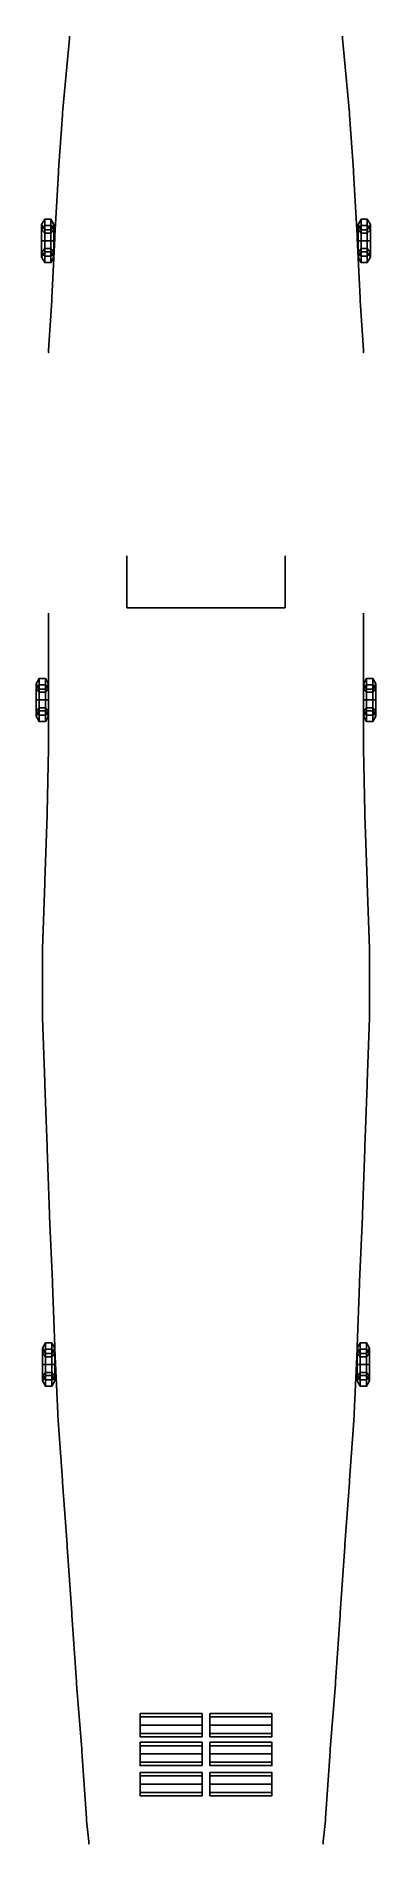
# Model space of a CAD drawing. Extents: x -2.2 to 2.2, y -14 to 9.3.
import ezdxf

# ---------------------------------------------------------------- set-up
doc = ezdxf.new("R2010")
doc.units = 0
for name, color, linetype in [('BOMBS', 1, 'CONTINUOUS'), ('RAILINGS', 6, 'CONTINUOUS'), ('RING', 1, 'CONTINUOUS')]:
    doc.layers.add(name, color=color, linetype=linetype)

msp = doc.modelspace()

# ---------------------------------------------------------------- linework, layer by layer
at = {"layer": 'BOMBS'}
for points in [[(-0.85, -12.324, 1.846), (-0.85, -12.28, 1.74), (-0.85, -12.324, 1.634), (-0.85, -12.43, 1.89)], [(-0.05, -12.324, 1.846), (-0.05, -12.28, 1.74), (-0.85, -12.28, 1.74), (-0.85, -12.324, 1.846)], [(-0.05, -12.28, 1.74), (-0.05, -12.324, 1.634), (-0.85, -12.324, 1.634), (-0.85, -12.28, 1.74)], [(-0.85, -12.43, 1.89), (-0.85, -12.324, 1.634), (-0.85, -12.43, 1.59), (-0.85, -12.536, 1.846)], [(-0.05, -12.324, 1.634), (-0.05, -12.43, 1.59), (-0.85, -12.43, 1.59), (-0.85, -12.324, 1.634)], [(-0.05, -12.43, 1.89), (-0.05, -12.324, 1.846), (-0.85, -12.324, 1.846), (-0.85, -12.43, 1.89)], [(-0.05, -12.43, 1.89), (-0.05, -12.324, 1.634), (-0.05, -12.28, 1.74), (-0.05, -12.324, 1.846)], [(-0.05, -12.536, 1.846), (-0.05, -12.43, 1.59), (-0.05, -12.324, 1.634), (-0.05, -12.43, 1.89)], [(0.85, -12.324, 1.846), (0.85, -12.28, 1.74), (0.05, -12.28, 1.74), (0.05, -12.324, 1.846)], [(0.05, -12.324, 1.846), (0.05, -12.28, 1.74), (0.05, -12.324, 1.634), (0.05, -12.43, 1.89)], [(0.85, -12.28, 1.74), (0.85, -12.324, 1.634), (0.05, -12.324, 1.634), (0.05, -12.28, 1.74)], [(0.05, -12.43, 1.89), (0.05, -12.324, 1.634), (0.05, -12.43, 1.59), (0.05, -12.536, 1.846)], [(0.85, -12.324, 1.634), (0.85, -12.43, 1.59), (0.05, -12.43, 1.59), (0.05, -12.324, 1.634)], [(0.85, -12.43, 1.89), (0.85, -12.324, 1.846), (0.05, -12.324, 1.846), (0.05, -12.43, 1.89)], [(0.85, -12.43, 1.89), (0.85, -12.324, 1.634), (0.85, -12.28, 1.74), (0.85, -12.324, 1.846)], [(0.85, -12.536, 1.846), (0.85, -12.43, 1.59), (0.85, -12.324, 1.634), (0.85, -12.43, 1.89)], [(-0.85, -12.536, 1.846), (-0.85, -12.43, 1.59), (-0.85, -12.536, 1.634), (-0.85, -12.58, 1.74)], [(-0.05, -12.43, 1.59), (-0.05, -12.536, 1.634), (-0.85, -12.536, 1.634), (-0.85, -12.43, 1.59)], [(-0.05, -12.536, 1.846), (-0.05, -12.43, 1.89), (-0.85, -12.43, 1.89), (-0.85, -12.536, 1.846)], [(-0.05, -12.58, 1.74), (-0.05, -12.536, 1.846), (-0.85, -12.536, 1.846), (-0.85, -12.58, 1.74)], [(-0.05, -12.536, 1.634), (-0.05, -12.58, 1.74), (-0.85, -12.58, 1.74), (-0.85, -12.536, 1.634)], [(-0.05, -12.58, 1.74), (-0.05, -12.536, 1.634), (-0.05, -12.43, 1.59), (-0.05, -12.536, 1.846)], [(0.05, -12.536, 1.846), (0.05, -12.43, 1.59), (0.05, -12.536, 1.634), (0.05, -12.58, 1.74)], [(0.85, -12.43, 1.59), (0.85, -12.536, 1.634), (0.05, -12.536, 1.634), (0.05, -12.43, 1.59)], [(0.85, -12.536, 1.846), (0.85, -12.43, 1.89), (0.05, -12.43, 1.89), (0.05, -12.536, 1.846)], [(0.85, -12.58, 1.74), (0.85, -12.536, 1.846), (0.05, -12.536, 1.846), (0.05, -12.58, 1.74)], [(0.85, -12.536, 1.634), (0.85, -12.58, 1.74), (0.05, -12.58, 1.74), (0.05, -12.536, 1.634)], [(0.85, -12.58, 1.74), (0.85, -12.536, 1.634), (0.85, -12.43, 1.59), (0.85, -12.536, 1.846)], [(-0.05, -12.694, 1.846), (-0.05, -12.65, 1.74), (-0.85, -12.65, 1.74), (-0.85, -12.694, 1.846)], [(-0.85, -12.694, 1.846), (-0.85, -12.65, 1.74), (-0.85, -12.694, 1.634), (-0.85, -12.8, 1.89)], [(-0.05, -12.65, 1.74), (-0.05, -12.694, 1.634), (-0.85, -12.694, 1.634), (-0.85, -12.65, 1.74)], [(-0.85, -12.8, 1.89), (-0.85, -12.694, 1.634), (-0.85, -12.8, 1.59), (-0.85, -12.906, 1.846)], [(-0.05, -12.694, 1.634), (-0.05, -12.8, 1.59), (-0.85, -12.8, 1.59), (-0.85, -12.694, 1.634)], [(-0.05, -12.8, 1.89), (-0.05, -12.694, 1.846), (-0.85, -12.694, 1.846), (-0.85, -12.8, 1.89)], [(-0.85, -12.906, 1.846), (-0.85, -12.8, 1.59), (-0.85, -12.906, 1.634), (-0.85, -12.95, 1.74)], [(-0.05, -12.8, 1.59), (-0.05, -12.906, 1.634), (-0.85, -12.906, 1.634), (-0.85, -12.8, 1.59)], [(-0.05, -12.906, 1.846), (-0.05, -12.8, 1.89), (-0.85, -12.8, 1.89), (-0.85, -12.906, 1.846)], [(-0.05, -12.8, 1.89), (-0.05, -12.694, 1.634), (-0.05, -12.65, 1.74), (-0.05, -12.694, 1.846)], [(-0.05, -12.906, 1.846), (-0.05, -12.8, 1.59), (-0.05, -12.694, 1.634), (-0.05, -12.8, 1.89)], [(-0.05, -12.95, 1.74), (-0.05, -12.906, 1.634), (-0.05, -12.8, 1.59), (-0.05, -12.906, 1.846)], [(0.05, -12.694, 1.846), (0.05, -12.65, 1.74), (0.05, -12.694, 1.634), (0.05, -12.8, 1.89)], [(0.85, -12.694, 1.846), (0.85, -12.65, 1.74), (0.05, -12.65, 1.74), (0.05, -12.694, 1.846)], [(0.85, -12.65, 1.74), (0.85, -12.694, 1.634), (0.05, -12.694, 1.634), (0.05, -12.65, 1.74)], [(0.05, -12.8, 1.89), (0.05, -12.694, 1.634), (0.05, -12.8, 1.59), (0.05, -12.906, 1.846)], [(0.85, -12.694, 1.634), (0.85, -12.8, 1.59), (0.05, -12.8, 1.59), (0.05, -12.694, 1.634)], [(0.85, -12.8, 1.89), (0.85, -12.694, 1.846), (0.05, -12.694, 1.846), (0.05, -12.8, 1.89)], [(0.05, -12.906, 1.846), (0.05, -12.8, 1.59), (0.05, -12.906, 1.634), (0.05, -12.95, 1.74)], [(0.85, -12.8, 1.59), (0.85, -12.906, 1.634), (0.05, -12.906, 1.634), (0.05, -12.8, 1.59)], [(0.85, -12.906, 1.846), (0.85, -12.8, 1.89), (0.05, -12.8, 1.89), (0.05, -12.906, 1.846)], [(0.85, -12.8, 1.89), (0.85, -12.694, 1.634), (0.85, -12.65, 1.74), (0.85, -12.694, 1.846)], [(0.85, -12.906, 1.846), (0.85, -12.8, 1.59), (0.85, -12.694, 1.634), (0.85, -12.8, 1.89)], [(0.85, -12.95, 1.74), (0.85, -12.906, 1.634), (0.85, -12.8, 1.59), (0.85, -12.906, 1.846)], [(-0.05, -12.95, 1.74), (-0.05, -12.906, 1.846), (-0.85, -12.906, 1.846), (-0.85, -12.95, 1.74)], [(-0.05, -12.906, 1.634), (-0.05, -12.95, 1.74), (-0.85, -12.95, 1.74), (-0.85, -12.906, 1.634)], [(-0.05, -13.084, 1.846), (-0.05, -13.04, 1.74), (-0.85, -13.04, 1.74), (-0.85, -13.084, 1.846)], [(-0.05, -13.04, 1.74), (-0.05, -13.084, 1.634), (-0.85, -13.084, 1.634), (-0.85, -13.04, 1.74)], [(-0.85, -13.084, 1.846), (-0.85, -13.04, 1.74), (-0.85, -13.084, 1.634), (-0.85, -13.19, 1.89)], [(-0.05, -13.19, 1.89), (-0.05, -13.084, 1.634), (-0.05, -13.04, 1.74), (-0.05, -13.084, 1.846)], [(0.85, -12.95, 1.74), (0.85, -12.906, 1.846), (0.05, -12.906, 1.846), (0.05, -12.95, 1.74)], [(0.85, -12.906, 1.634), (0.85, -12.95, 1.74), (0.05, -12.95, 1.74), (0.05, -12.906, 1.634)], [(0.85, -13.084, 1.846), (0.85, -13.04, 1.74), (0.05, -13.04, 1.74), (0.05, -13.084, 1.846)], [(0.05, -13.084, 1.846), (0.05, -13.04, 1.74), (0.05, -13.084, 1.634), (0.05, -13.19, 1.89)], [(0.85, -13.04, 1.74), (0.85, -13.084, 1.634), (0.05, -13.084, 1.634), (0.05, -13.04, 1.74)], [(0.85, -13.19, 1.89), (0.85, -13.084, 1.634), (0.85, -13.04, 1.74), (0.85, -13.084, 1.846)], [(-0.05, -13.19, 1.89), (-0.05, -13.084, 1.846), (-0.85, -13.084, 1.846), (-0.85, -13.19, 1.89)], [(-0.05, -13.084, 1.634), (-0.05, -13.19, 1.59), (-0.85, -13.19, 1.59), (-0.85, -13.084, 1.634)], [(-0.85, -13.19, 1.89), (-0.85, -13.084, 1.634), (-0.85, -13.19, 1.59), (-0.85, -13.296, 1.846)], [(-0.05, -13.296, 1.846), (-0.05, -13.19, 1.89), (-0.85, -13.19, 1.89), (-0.85, -13.296, 1.846)], [(-0.05, -13.19, 1.59), (-0.05, -13.296, 1.634), (-0.85, -13.296, 1.634), (-0.85, -13.19, 1.59)], [(-0.85, -13.296, 1.846), (-0.85, -13.19, 1.59), (-0.85, -13.296, 1.634), (-0.85, -13.34, 1.74)], [(-0.05, -13.296, 1.846), (-0.05, -13.19, 1.59), (-0.05, -13.084, 1.634), (-0.05, -13.19, 1.89)], [(-0.05, -13.34, 1.74), (-0.05, -13.296, 1.634), (-0.05, -13.19, 1.59), (-0.05, -13.296, 1.846)], [(0.05, -13.19, 1.89), (0.05, -13.084, 1.634), (0.05, -13.19, 1.59), (0.05, -13.296, 1.846)], [(0.85, -13.084, 1.634), (0.85, -13.19, 1.59), (0.05, -13.19, 1.59), (0.05, -13.084, 1.634)], [(0.85, -13.19, 1.89), (0.85, -13.084, 1.846), (0.05, -13.084, 1.846), (0.05, -13.19, 1.89)], [(0.05, -13.296, 1.846), (0.05, -13.19, 1.59), (0.05, -13.296, 1.634), (0.05, -13.34, 1.74)], [(0.85, -13.19, 1.59), (0.85, -13.296, 1.634), (0.05, -13.296, 1.634), (0.05, -13.19, 1.59)], [(0.85, -13.296, 1.846), (0.85, -13.19, 1.89), (0.05, -13.19, 1.89), (0.05, -13.296, 1.846)], [(0.85, -13.296, 1.846), (0.85, -13.19, 1.59), (0.85, -13.084, 1.634), (0.85, -13.19, 1.89)], [(0.85, -13.34, 1.74), (0.85, -13.296, 1.634), (0.85, -13.19, 1.59), (0.85, -13.296, 1.846)], [(-0.05, -13.34, 1.74), (-0.05, -13.296, 1.846), (-0.85, -13.296, 1.846), (-0.85, -13.34, 1.74)], [(-0.05, -13.296, 1.634), (-0.05, -13.34, 1.74), (-0.85, -13.34, 1.74), (-0.85, -13.296, 1.634)], [(0.85, -13.34, 1.74), (0.85, -13.296, 1.846), (0.05, -13.296, 1.846), (0.05, -13.34, 1.74)], [(0.85, -13.296, 1.634), (0.85, -13.34, 1.74), (0.05, -13.34, 1.74), (0.05, -13.296, 1.634)]]:
    msp.add_3dface(points, dxfattribs=at)
at = {"layer": 'RAILINGS'}
for points in [[(-1.76, 9.35, 1.77), (-1.76, 9.32, 1.77), (-1.76, 9.32, 2.51), (-1.76, 9.35, 2.51)], [(-1.76, 9.35, 2.51), (-1.76, 9.32, 2.51), (-1.76, 9.32, 1.77), (-1.76, 9.35, 1.77)], [(1.76, 9.35, 1.77), (1.76, 9.32, 1.77), (1.76, 9.32, 2.51), (1.76, 9.35, 2.51)], [(1.76, 9.35, 2.51), (1.76, 9.32, 2.51), (1.76, 9.32, 1.77), (1.76, 9.35, 1.77)], [(-1.85, 8.36, 2.48), (-1.85, 8.36, 2.45), (-1.76, 9.32, 2.48), (-1.76, 9.32, 2.51)], [(-1.76, 9.32, 2.51), (-1.76, 9.32, 2.48), (-1.85, 8.36, 2.45), (-1.85, 8.36, 2.48)], [(1.85, 8.36, 2.48), (1.85, 8.36, 2.45), (1.76, 9.32, 2.48), (1.76, 9.32, 2.51)], [(1.76, 9.32, 2.51), (1.76, 9.32, 2.48), (1.85, 8.36, 2.45), (1.85, 8.36, 2.48)], [(-1.9, 7.62, 2.47), (-1.9, 7.62, 2.44), (-1.85, 8.33, 2.45), (-1.85, 8.33, 2.48)], [(-1.85, 8.33, 2.48), (-1.85, 8.33, 2.45), (-1.9, 7.62, 2.44), (-1.9, 7.62, 2.47)], [(-1.85, 8.36, 2.48), (-1.85, 8.33, 2.48), (-1.85, 8.33, 1.74), (-1.85, 8.36, 1.74)], [(-1.85, 8.36, 1.74), (-1.85, 8.33, 1.74), (-1.85, 8.33, 2.48), (-1.85, 8.36, 2.48)], [(1.85, 8.36, 2.48), (1.85, 8.33, 2.48), (1.85, 8.33, 1.74), (1.85, 8.36, 1.74)], [(1.85, 8.36, 1.74), (1.85, 8.33, 1.74), (1.85, 8.33, 2.48), (1.85, 8.36, 2.48)], [(1.9, 7.62, 2.47), (1.9, 7.62, 2.44), (1.85, 8.33, 2.45), (1.85, 8.33, 2.48)], [(1.85, 8.33, 2.48), (1.85, 8.33, 2.45), (1.9, 7.62, 2.44), (1.9, 7.62, 2.47)], [(-1.9, 7.59, 2.47), (-1.9, 7.59, 2.44), (-1.95, 6.78, 2.44), (-1.95, 6.78, 2.47)], [(-1.95, 6.78, 2.47), (-1.95, 6.78, 2.44), (-1.9, 7.59, 2.44), (-1.9, 7.59, 2.47)], [(-1.9, 7.62, 2.47), (-1.9, 7.59, 2.47), (-1.9, 7.59, 1.71), (-1.9, 7.62, 1.71)], [(-1.9, 7.62, 1.71), (-1.9, 7.59, 1.71), (-1.9, 7.59, 2.47), (-1.9, 7.62, 2.47)], [(1.9, 7.62, 2.47), (1.9, 7.59, 2.47), (1.9, 7.59, 1.71), (1.9, 7.62, 1.71)], [(1.9, 7.62, 1.71), (1.9, 7.59, 1.71), (1.9, 7.59, 2.47), (1.9, 7.62, 2.47)], [(1.9, 7.59, 2.47), (1.9, 7.59, 2.44), (1.95, 6.78, 2.44), (1.95, 6.78, 2.47)], [(1.95, 6.78, 2.47), (1.95, 6.78, 2.44), (1.9, 7.59, 2.44), (1.9, 7.59, 2.47)], [(-1.95, 6.78, 2.47), (-1.95, 6.75, 2.47), (-1.95, 6.75, 1.69), (-1.95, 6.78, 1.69)], [(-1.95, 6.78, 1.69), (-1.95, 6.75, 1.69), (-1.95, 6.75, 2.47), (-1.95, 6.78, 2.47)], [(1.95, 6.78, 2.47), (1.95, 6.75, 2.47), (1.95, 6.75, 1.69), (1.95, 6.78, 1.69)], [(1.95, 6.78, 1.69), (1.95, 6.75, 1.69), (1.95, 6.75, 2.47), (1.95, 6.78, 2.47)], [(-1.99, 5.97, 2.47), (-1.99, 5.97, 2.44), (-1.95, 6.75, 2.44), (-1.95, 6.75, 2.47)], [(-1.95, 6.75, 2.47), (-1.95, 6.75, 2.44), (-1.99, 5.97, 2.44), (-1.99, 5.97, 2.47)], [(1.99, 5.97, 2.47), (1.99, 5.97, 2.44), (1.95, 6.75, 2.44), (1.95, 6.75, 2.47)], [(1.95, 6.75, 2.47), (1.95, 6.75, 2.44), (1.99, 5.97, 2.44), (1.99, 5.97, 2.47)], [(-1.99, 5.94, 2.47), (-1.99, 5.94, 2.44), (-2.03, 5.3, 2.45), (-2.03, 5.3, 2.48)], [(-2.03, 5.3, 2.48), (-2.03, 5.3, 2.45), (-1.99, 5.94, 2.44), (-1.99, 5.94, 2.47)], [(-1.99, 5.97, 1.65), (-1.99, 5.94, 1.65), (-1.99, 5.94, 2.47), (-1.99, 5.97, 2.47)], [(-1.99, 5.97, 2.47), (-1.99, 5.94, 2.47), (-1.99, 5.94, 1.65), (-1.99, 5.97, 1.65)], [(1.99, 5.97, 1.65), (1.99, 5.94, 1.65), (1.99, 5.94, 2.47), (1.99, 5.97, 2.47)], [(1.99, 5.97, 2.47), (1.99, 5.94, 2.47), (1.99, 5.94, 1.65), (1.99, 5.97, 1.65)], [(1.99, 5.94, 2.47), (1.99, 5.94, 2.44), (2.03, 5.3, 2.45), (2.03, 5.3, 2.48)], [(2.03, 5.3, 2.48), (2.03, 5.3, 2.45), (1.99, 5.94, 2.44), (1.99, 5.94, 2.47)], [(-2.03, 5.3, 1.62), (-2.03, 5.27, 1.62), (-2.03, 5.27, 2.48), (-2.03, 5.3, 2.48)], [(-2.03, 5.3, 2.48), (-2.03, 5.27, 2.48), (-2.03, 5.27, 1.62), (-2.03, 5.3, 1.62)], [(2.03, 5.3, 1.62), (2.03, 5.27, 1.62), (2.03, 5.27, 2.48), (2.03, 5.3, 2.48)], [(2.03, 5.3, 2.48), (2.03, 5.27, 2.48), (2.03, 5.27, 1.62), (2.03, 5.3, 1.62)], [(-1.02, 2.65, 3.29), (-1.02, 2.62, 3.29), (-1.02, 2.62, 3.77), (-1.02, 2.65, 3.77)], [(-1.02, 2.65, 3.77), (-1.02, 2.62, 3.77), (-1.02, 2.62, 3.29), (-1.02, 2.65, 3.29)], [(-1.02, 2.63, 2.67), (-1.02, 2.63, 2.64), (-1.02, 2.01, 2.64), (-1.02, 2.01, 2.67)], [(-1.02, 2.01, 2.67), (-1.02, 2.01, 2.64), (-1.02, 2.63, 2.64), (-1.02, 2.63, 2.67)], [(-1.02, 2.62, 3.77), (-1.02, 2.62, 3.74), (-1.02, 2.01, 3.74), (-1.02, 2.01, 3.77)], [(-1.02, 2.01, 3.77), (-1.02, 2.01, 3.74), (-1.02, 2.62, 3.74), (-1.02, 2.62, 3.77)], [(-1.02, 2.6, 3.29), (-1.02, 2.6, 3.26), (-1.02, 2.01, 3.26), (-1.02, 2.01, 3.29)], [(-1.02, 2.01, 3.29), (-1.02, 2.01, 3.26), (-1.02, 2.6, 3.26), (-1.02, 2.6, 3.29)], [(1.02, 2.65, 3.29), (1.02, 2.62, 3.29), (1.02, 2.62, 3.77), (1.02, 2.65, 3.77)], [(1.02, 2.65, 3.77), (1.02, 2.62, 3.77), (1.02, 2.62, 3.29), (1.02, 2.65, 3.29)], [(1.02, 2.63, 2.67), (1.02, 2.63, 2.64), (1.02, 2.01, 2.64), (1.02, 2.01, 2.67)], [(1.02, 2.01, 2.67), (1.02, 2.01, 2.64), (1.02, 2.63, 2.64), (1.02, 2.63, 2.67)], [(1.02, 2.62, 3.77), (1.02, 2.62, 3.74), (1.02, 2.01, 3.74), (1.02, 2.01, 3.77)], [(1.02, 2.01, 3.77), (1.02, 2.01, 3.74), (1.02, 2.62, 3.74), (1.02, 2.62, 3.77)], [(1.02, 2.6, 3.29), (1.02, 2.6, 3.26), (1.02, 2.01, 3.26), (1.02, 2.01, 3.29)], [(1.02, 2.01, 3.29), (1.02, 2.01, 3.26), (1.02, 2.6, 3.26), (1.02, 2.6, 3.29)], [(-2.03, 1.91, 2.41), (-2.03, 1.88, 2.41), (-2.03, 1.88, 1.62), (-2.03, 1.91, 1.62)], [(-2.03, 1.91, 1.62), (-2.03, 1.88, 1.62), (-2.03, 1.88, 2.41), (-2.03, 1.91, 2.41)], [(-2.03, 1.04, 2.41), (-2.03, 1.04, 2.38), (-2.03, 1.88, 2.38), (-2.03, 1.88, 2.41)], [(-2.03, 1.88, 2.41), (-2.03, 1.88, 2.38), (-2.03, 1.04, 2.38), (-2.03, 1.04, 2.41)], [(-1.02, 2.01, 3.77), (-1.02, 1.98, 3.77), (-1.02, 1.98, 2.28), (-1.02, 2.01, 2.28)], [(-1.02, 2.01, 2.28), (-1.02, 1.98, 2.28), (-1.02, 1.98, 3.77), (-1.02, 2.01, 3.77)], [(-1.02, 1.98, 3.77), (-1.02, 1.98, 3.74), (1.02, 1.98, 3.74), (1.02, 1.98, 3.77)], [(1.02, 1.98, 3.77), (1.02, 1.98, 3.74), (-1.02, 1.98, 3.74), (-1.02, 1.98, 3.77)], [(1.02, 1.98, 3.29), (1.02, 1.98, 3.26), (-1.02, 1.98, 3.26), (-1.02, 1.98, 3.29)], [(-1.02, 1.98, 3.29), (-1.02, 1.98, 3.26), (1.02, 1.98, 3.26), (1.02, 1.98, 3.29)], [(-1.02, 1.98, 2.67), (-1.02, 1.98, 2.64), (1.02, 1.98, 2.64), (1.02, 1.98, 2.67)], [(1.02, 1.98, 2.67), (1.02, 1.98, 2.64), (-1.02, 1.98, 2.64), (-1.02, 1.98, 2.67)], [(1.02, 2.01, 3.77), (1.02, 1.98, 3.77), (1.02, 1.98, 2.28), (1.02, 2.01, 2.28)], [(1.02, 2.01, 2.28), (1.02, 1.98, 2.28), (1.02, 1.98, 3.77), (1.02, 2.01, 3.77)], [(2.03, 1.91, 2.41), (2.03, 1.88, 2.41), (2.03, 1.88, 1.62), (2.03, 1.91, 1.62)], [(2.03, 1.91, 1.62), (2.03, 1.88, 1.62), (2.03, 1.88, 2.41), (2.03, 1.91, 2.41)], [(2.03, 1.04, 2.41), (2.03, 1.04, 2.38), (2.03, 1.88, 2.38), (2.03, 1.88, 2.41)], [(2.03, 1.88, 2.41), (2.03, 1.88, 2.38), (2.03, 1.04, 2.38), (2.03, 1.04, 2.41)], [(-2.03, 1.04, 1.62), (-2.03, 1.01, 1.62), (-2.03, 1.01, 2.41), (-2.03, 1.04, 2.41)], [(-2.03, 1.04, 2.41), (-2.03, 1.01, 2.41), (-2.03, 1.01, 1.62), (-2.03, 1.04, 1.62)], [(-2.03, 1.01, 2.41), (-2.03, 1.01, 2.38), (-2.03, 0.19, 2.36), (-2.03, 0.19, 2.39)], [(-2.03, 0.19, 2.39), (-2.03, 0.19, 2.36), (-2.03, 1.01, 2.38), (-2.03, 1.01, 2.41)], [(2.03, 1.04, 1.62), (2.03, 1.01, 1.62), (2.03, 1.01, 2.41), (2.03, 1.04, 2.41)], [(2.03, 1.04, 2.41), (2.03, 1.01, 2.41), (2.03, 1.01, 1.62), (2.03, 1.04, 1.62)], [(2.03, 1.01, 2.41), (2.03, 1.01, 2.38), (2.03, 0.19, 2.36), (2.03, 0.19, 2.39)], [(2.03, 0.19, 2.39), (2.03, 0.19, 2.36), (2.03, 1.01, 2.38), (2.03, 1.01, 2.41)], [(-2.05, -0.66, 2.37), (-2.05, -0.66, 2.34), (-2.03, 0.16, 2.36), (-2.03, 0.16, 2.39)], [(-2.03, 0.16, 2.39), (-2.03, 0.16, 2.36), (-2.05, -0.66, 2.34), (-2.05, -0.66, 2.37)], [(-2.03, 0.19, 2.39), (-2.03, 0.16, 2.39), (-2.03, 0.16, 1.62), (-2.03, 0.19, 1.62)], [(-2.03, 0.19, 1.62), (-2.03, 0.16, 1.62), (-2.03, 0.16, 2.39), (-2.03, 0.19, 2.39)], [(2.03, 0.19, 2.39), (2.03, 0.16, 2.39), (2.03, 0.16, 1.62), (2.03, 0.19, 1.62)], [(2.03, 0.19, 1.62), (2.03, 0.16, 1.62), (2.03, 0.16, 2.39), (2.03, 0.19, 2.39)], [(2.05, -0.66, 2.37), (2.05, -0.66, 2.34), (2.03, 0.16, 2.36), (2.03, 0.16, 2.39)], [(2.03, 0.16, 2.39), (2.03, 0.16, 2.36), (2.05, -0.66, 2.34), (2.05, -0.66, 2.37)], [(-2.05, -0.69, 2.37), (-2.05, -0.69, 2.34), (-2.08, -1.54, 2.34), (-2.08, -1.54, 2.37)], [(-2.08, -1.54, 2.37), (-2.08, -1.54, 2.34), (-2.05, -0.69, 2.34), (-2.05, -0.69, 2.37)], [(-2.05, -0.66, 1.62), (-2.05, -0.69, 1.62), (-2.05, -0.69, 2.37), (-2.05, -0.66, 2.37)], [(-2.05, -0.66, 2.37), (-2.05, -0.69, 2.37), (-2.05, -0.69, 1.62), (-2.05, -0.66, 1.62)], [(2.05, -0.66, 1.62), (2.05, -0.69, 1.62), (2.05, -0.69, 2.37), (2.05, -0.66, 2.37)], [(2.05, -0.66, 2.37), (2.05, -0.69, 2.37), (2.05, -0.69, 1.62), (2.05, -0.66, 1.62)], [(2.05, -0.69, 2.37), (2.05, -0.69, 2.34), (2.08, -1.54, 2.34), (2.08, -1.54, 2.37)], [(2.08, -1.54, 2.37), (2.08, -1.54, 2.34), (2.05, -0.69, 2.34), (2.05, -0.69, 2.37)], [(-2.11, -2.42, 2.36), (-2.11, -2.42, 2.33), (-2.08, -1.57, 2.34), (-2.08, -1.57, 2.37)], [(-2.08, -1.57, 2.37), (-2.08, -1.57, 2.34), (-2.11, -2.42, 2.33), (-2.11, -2.42, 2.36)], [(-2.08, -1.54, 2.37), (-2.08, -1.57, 2.37), (-2.08, -1.57, 1.62), (-2.08, -1.54, 1.62)], [(-2.08, -1.54, 1.62), (-2.08, -1.57, 1.62), (-2.08, -1.57, 2.37), (-2.08, -1.54, 2.37)], [(2.08, -1.54, 2.37), (2.08, -1.57, 2.37), (2.08, -1.57, 1.62), (2.08, -1.54, 1.62)], [(2.08, -1.54, 1.62), (2.08, -1.57, 1.62), (2.08, -1.57, 2.37), (2.08, -1.54, 2.37)], [(2.11, -2.42, 2.36), (2.11, -2.42, 2.33), (2.08, -1.57, 2.34), (2.08, -1.57, 2.37)], [(2.08, -1.57, 2.37), (2.08, -1.57, 2.34), (2.11, -2.42, 2.33), (2.11, -2.42, 2.36)], [(-2.11, -2.42, 1.62), (-2.11, -2.45, 1.62), (-2.11, -2.45, 2.36), (-2.11, -2.42, 2.36)], [(-2.11, -2.42, 2.36), (-2.11, -2.45, 2.36), (-2.11, -2.45, 1.62), (-2.11, -2.42, 1.62)], [(-2.11, -2.45, 2.36), (-2.11, -2.45, 2.33), (-2.11, -3.28, 2.33), (-2.11, -3.28, 2.36)], [(-2.11, -3.28, 2.36), (-2.11, -3.28, 2.33), (-2.11, -2.45, 2.33), (-2.11, -2.45, 2.36)], [(2.11, -2.42, 1.62), (2.11, -2.45, 1.62), (2.11, -2.45, 2.36), (2.11, -2.42, 2.36)], [(2.11, -2.42, 2.36), (2.11, -2.45, 2.36), (2.11, -2.45, 1.62), (2.11, -2.42, 1.62)], [(2.11, -2.45, 2.36), (2.11, -2.45, 2.33), (2.11, -3.28, 2.33), (2.11, -3.28, 2.36)], [(2.11, -3.28, 2.36), (2.11, -3.28, 2.33), (2.11, -2.45, 2.33), (2.11, -2.45, 2.36)], [(-2.11, -3.28, 2.36), (-2.11, -3.31, 2.36), (-2.11, -3.31, 1.61), (-2.11, -3.28, 1.61)], [(-2.11, -3.28, 1.61), (-2.11, -3.31, 1.61), (-2.11, -3.31, 2.36), (-2.11, -3.28, 2.36)], [(-2.08, -4.14, 2.34), (-2.08, -4.14, 2.31), (-2.11, -3.31, 2.33), (-2.11, -3.31, 2.36)], [(-2.11, -3.31, 2.36), (-2.11, -3.31, 2.33), (-2.08, -4.14, 2.31), (-2.08, -4.14, 2.34)], [(2.08, -4.14, 2.34), (2.08, -4.14, 2.31), (2.11, -3.31, 2.33), (2.11, -3.31, 2.36)], [(2.11, -3.31, 2.36), (2.11, -3.31, 2.33), (2.08, -4.14, 2.31), (2.08, -4.14, 2.34)], [(2.11, -3.28, 2.36), (2.11, -3.31, 2.36), (2.11, -3.31, 1.61), (2.11, -3.28, 1.61)], [(2.11, -3.28, 1.61), (2.11, -3.31, 1.61), (2.11, -3.31, 2.36), (2.11, -3.28, 2.36)], [(-2.08, -4.14, 1.6), (-2.08, -4.17, 1.6), (-2.08, -4.17, 2.34), (-2.08, -4.14, 2.34)], [(-2.08, -4.14, 2.34), (-2.08, -4.17, 2.34), (-2.08, -4.17, 1.6), (-2.08, -4.14, 1.6)], [(-2.08, -4.17, 2.34), (-2.08, -4.17, 2.31), (-2.05, -4.97, 2.31), (-2.05, -4.97, 2.34)], [(-2.05, -4.97, 2.34), (-2.05, -4.97, 2.31), (-2.08, -4.17, 2.31), (-2.08, -4.17, 2.34)], [(2.08, -4.17, 2.34), (2.08, -4.17, 2.31), (2.05, -4.97, 2.31), (2.05, -4.97, 2.34)], [(2.05, -4.97, 2.34), (2.05, -4.97, 2.31), (2.08, -4.17, 2.31), (2.08, -4.17, 2.34)], [(2.08, -4.14, 1.6), (2.08, -4.17, 1.6), (2.08, -4.17, 2.34), (2.08, -4.14, 2.34)], [(2.08, -4.14, 2.34), (2.08, -4.17, 2.34), (2.08, -4.17, 1.6), (2.08, -4.14, 1.6)], [(-2.05, -4.97, 2.34), (-2.05, -5, 2.34), (-2.05, -5, 1.59), (-2.05, -4.97, 1.59)], [(-2.05, -4.97, 1.59), (-2.05, -5, 1.59), (-2.05, -5, 2.34), (-2.05, -4.97, 2.34)], [(-2.02, -5.84, 2.34), (-2.02, -5.84, 2.31), (-2.05, -5, 2.31), (-2.05, -5, 2.34)], [(-2.05, -5, 2.34), (-2.05, -5, 2.31), (-2.02, -5.84, 2.31), (-2.02, -5.84, 2.34)], [(2.02, -5.84, 2.34), (2.02, -5.84, 2.31), (2.05, -5, 2.31), (2.05, -5, 2.34)], [(2.05, -5, 2.34), (2.05, -5, 2.31), (2.02, -5.84, 2.31), (2.02, -5.84, 2.34)], [(2.05, -4.97, 2.34), (2.05, -5, 2.34), (2.05, -5, 1.59), (2.05, -4.97, 1.59)], [(2.05, -4.97, 1.59), (2.05, -5, 1.59), (2.05, -5, 2.34), (2.05, -4.97, 2.34)], [(-2.02, -5.84, 1.59), (-2.02, -5.87, 1.59), (-2.02, -5.87, 2.34), (-2.02, -5.84, 2.34)], [(-2.02, -5.84, 2.34), (-2.02, -5.87, 2.34), (-2.02, -5.87, 1.59), (-2.02, -5.84, 1.59)], [(-2.02, -5.87, 2.34), (-2.02, -5.87, 2.31), (-1.98, -6.71, 2.29), (-1.98, -6.71, 2.32)], [(-1.98, -6.71, 2.32), (-1.98, -6.71, 2.29), (-2.02, -5.87, 2.31), (-2.02, -5.87, 2.34)], [(2.02, -5.87, 2.34), (2.02, -5.87, 2.31), (1.98, -6.71, 2.29), (1.98, -6.71, 2.32)], [(1.98, -6.71, 2.32), (1.98, -6.71, 2.29), (2.02, -5.87, 2.31), (2.02, -5.87, 2.34)], [(2.02, -5.84, 1.59), (2.02, -5.87, 1.59), (2.02, -5.87, 2.34), (2.02, -5.84, 2.34)], [(2.02, -5.84, 2.34), (2.02, -5.87, 2.34), (2.02, -5.87, 1.59), (2.02, -5.84, 1.59)], [(-1.98, -6.71, 2.32), (-1.98, -6.74, 2.32), (-1.98, -6.74, 1.59), (-1.98, -6.71, 1.59)], [(-1.98, -6.71, 1.59), (-1.98, -6.74, 1.59), (-1.98, -6.74, 2.32), (-1.98, -6.71, 2.32)], [(-1.95, -7.55, 2.32), (-1.95, -7.55, 2.29), (-1.98, -6.74, 2.29), (-1.98, -6.74, 2.32)], [(-1.98, -6.74, 2.32), (-1.98, -6.74, 2.29), (-1.95, -7.55, 2.29), (-1.95, -7.55, 2.32)], [(1.95, -7.55, 2.32), (1.95, -7.55, 2.29), (1.98, -6.74, 2.29), (1.98, -6.74, 2.32)], [(1.98, -6.74, 2.32), (1.98, -6.74, 2.29), (1.95, -7.55, 2.29), (1.95, -7.55, 2.32)], [(1.98, -6.71, 2.32), (1.98, -6.74, 2.32), (1.98, -6.74, 1.59), (1.98, -6.71, 1.59)], [(1.98, -6.71, 1.59), (1.98, -6.74, 1.59), (1.98, -6.74, 2.32), (1.98, -6.71, 2.32)], [(-1.95, -7.55, 1.59), (-1.95, -7.58, 1.59), (-1.95, -7.58, 2.32), (-1.95, -7.55, 2.32)], [(-1.95, -7.55, 2.32), (-1.95, -7.58, 2.32), (-1.95, -7.58, 1.59), (-1.95, -7.55, 1.59)], [(-1.95, -7.58, 2.32), (-1.95, -7.58, 2.29), (-1.91, -8.41, 2.27), (-1.91, -8.41, 2.3)], [(-1.91, -8.41, 2.3), (-1.91, -8.41, 2.27), (-1.95, -7.58, 2.29), (-1.95, -7.58, 2.32)], [(1.95, -7.58, 2.32), (1.95, -7.58, 2.29), (1.91, -8.41, 2.27), (1.91, -8.41, 2.3)], [(1.91, -8.41, 2.3), (1.91, -8.41, 2.27), (1.95, -7.58, 2.29), (1.95, -7.58, 2.32)], [(1.95, -7.55, 1.59), (1.95, -7.58, 1.59), (1.95, -7.58, 2.32), (1.95, -7.55, 2.32)], [(1.95, -7.55, 2.32), (1.95, -7.58, 2.32), (1.95, -7.58, 1.59), (1.95, -7.55, 1.59)], [(-1.91, -8.41, 2.3), (-1.91, -8.44, 2.3), (-1.91, -8.44, 1.59), (-1.91, -8.41, 1.59)], [(-1.91, -8.41, 1.59), (-1.91, -8.44, 1.59), (-1.91, -8.44, 2.3), (-1.91, -8.41, 2.3)], [(-1.85, -9.27, 2.29), (-1.85, -9.27, 2.26), (-1.91, -8.44, 2.27), (-1.91, -8.44, 2.3)], [(-1.91, -8.44, 2.3), (-1.91, -8.44, 2.27), (-1.85, -9.27, 2.26), (-1.85, -9.27, 2.29)], [(1.85, -9.27, 2.29), (1.85, -9.27, 2.26), (1.91, -8.44, 2.27), (1.91, -8.44, 2.3)], [(1.91, -8.44, 2.3), (1.91, -8.44, 2.27), (1.85, -9.27, 2.26), (1.85, -9.27, 2.29)], [(1.91, -8.41, 2.3), (1.91, -8.44, 2.3), (1.91, -8.44, 1.59), (1.91, -8.41, 1.59)], [(1.91, -8.41, 1.59), (1.91, -8.44, 1.59), (1.91, -8.44, 2.3), (1.91, -8.41, 2.3)], [(-1.85, -9.27, 1.59), (-1.85, -9.3, 1.59), (-1.85, -9.3, 2.29), (-1.85, -9.27, 2.29)], [(-1.85, -9.27, 2.29), (-1.85, -9.3, 2.29), (-1.85, -9.3, 1.59), (-1.85, -9.27, 1.59)], [(-1.85, -9.3, 2.29), (-1.85, -9.3, 2.26), (-1.79, -10.1, 2.26), (-1.79, -10.1, 2.29)], [(-1.79, -10.1, 2.29), (-1.79, -10.1, 2.26), (-1.85, -9.3, 2.26), (-1.85, -9.3, 2.29)], [(1.85, -9.3, 2.29), (1.85, -9.3, 2.26), (1.79, -10.1, 2.26), (1.79, -10.1, 2.29)], [(1.79, -10.1, 2.29), (1.79, -10.1, 2.26), (1.85, -9.3, 2.26), (1.85, -9.3, 2.29)], [(1.85, -9.27, 1.59), (1.85, -9.3, 1.59), (1.85, -9.3, 2.29), (1.85, -9.27, 2.29)], [(1.85, -9.27, 2.29), (1.85, -9.3, 2.29), (1.85, -9.3, 1.59), (1.85, -9.27, 1.59)], [(-1.79, -10.1, 2.29), (-1.79, -10.13, 2.29), (-1.79, -10.13, 1.59), (-1.79, -10.1, 1.59)], [(-1.79, -10.1, 1.59), (-1.79, -10.13, 1.59), (-1.79, -10.13, 2.29), (-1.79, -10.1, 2.29)], [(-1.73, -10.98, 2.27), (-1.73, -10.98, 2.24), (-1.79, -10.13, 2.26), (-1.79, -10.13, 2.29)], [(-1.79, -10.13, 2.29), (-1.79, -10.13, 2.26), (-1.73, -10.98, 2.24), (-1.73, -10.98, 2.27)], [(1.73, -10.98, 2.27), (1.73, -10.98, 2.24), (1.79, -10.13, 2.26), (1.79, -10.13, 2.29)], [(1.79, -10.13, 2.29), (1.79, -10.13, 2.26), (1.73, -10.98, 2.24), (1.73, -10.98, 2.27)], [(1.79, -10.1, 2.29), (1.79, -10.13, 2.29), (1.79, -10.13, 1.59), (1.79, -10.1, 1.59)], [(1.79, -10.1, 1.59), (1.79, -10.13, 1.59), (1.79, -10.13, 2.29), (1.79, -10.1, 2.29)], [(-1.73, -10.98, 1.59), (-1.73, -11.01, 1.59), (-1.73, -11.01, 2.27), (-1.73, -10.98, 2.27)], [(-1.73, -10.98, 2.27), (-1.73, -11.01, 2.27), (-1.73, -11.01, 1.59), (-1.73, -10.98, 1.59)], [(-1.73, -11.01, 2.27), (-1.73, -11.01, 2.24), (-1.67, -11.87, 2.24), (-1.67, -11.87, 2.27)], [(-1.67, -11.87, 2.27), (-1.67, -11.87, 2.24), (-1.73, -11.01, 2.24), (-1.73, -11.01, 2.27)], [(1.73, -11.01, 2.27), (1.73, -11.01, 2.24), (1.67, -11.87, 2.24), (1.67, -11.87, 2.27)], [(1.67, -11.87, 2.27), (1.67, -11.87, 2.24), (1.73, -11.01, 2.24), (1.73, -11.01, 2.27)], [(1.73, -10.98, 1.59), (1.73, -11.01, 1.59), (1.73, -11.01, 2.27), (1.73, -10.98, 2.27)], [(1.73, -10.98, 2.27), (1.73, -11.01, 2.27), (1.73, -11.01, 1.59), (1.73, -10.98, 1.59)], [(-1.67, -11.87, 2.27), (-1.67, -11.9, 2.27), (-1.67, -11.9, 1.59), (-1.67, -11.87, 1.59)], [(-1.67, -11.87, 1.59), (-1.67, -11.9, 1.59), (-1.67, -11.9, 2.27), (-1.67, -11.87, 2.27)], [(1.67, -11.87, 2.27), (1.67, -11.9, 2.27), (1.67, -11.9, 1.59), (1.67, -11.87, 1.59)], [(1.67, -11.87, 1.59), (1.67, -11.9, 1.59), (1.67, -11.9, 2.27), (1.67, -11.87, 2.27)], [(-1.6, -12.74, 2.27), (-1.6, -12.74, 2.24), (-1.67, -11.9, 2.24), (-1.67, -11.9, 2.27)], [(-1.67, -11.9, 2.27), (-1.67, -11.9, 2.24), (-1.6, -12.74, 2.24), (-1.6, -12.74, 2.27)], [(1.6, -12.74, 2.27), (1.6, -12.74, 2.24), (1.67, -11.9, 2.24), (1.67, -11.9, 2.27)], [(1.67, -11.9, 2.27), (1.67, -11.9, 2.24), (1.6, -12.74, 2.24), (1.6, -12.74, 2.27)], [(-1.6, -12.74, 1.59), (-1.6, -12.77, 1.59), (-1.6, -12.77, 2.27), (-1.6, -12.74, 2.27)], [(-1.6, -12.74, 2.27), (-1.6, -12.77, 2.27), (-1.6, -12.77, 1.59), (-1.6, -12.74, 1.59)], [(-1.6, -12.77, 2.27), (-1.6, -12.77, 2.24), (-1.54, -13.63, 2.24), (-1.54, -13.63, 2.27)], [(-1.54, -13.63, 2.27), (-1.54, -13.63, 2.24), (-1.6, -12.77, 2.24), (-1.6, -12.77, 2.27)], [(1.6, -12.77, 2.27), (1.6, -12.77, 2.24), (1.54, -13.63, 2.24), (1.54, -13.63, 2.27)], [(1.54, -13.63, 2.27), (1.54, -13.63, 2.24), (1.6, -12.77, 2.24), (1.6, -12.77, 2.27)], [(1.6, -12.74, 1.59), (1.6, -12.77, 1.59), (1.6, -12.77, 2.27), (1.6, -12.74, 2.27)], [(1.6, -12.74, 2.27), (1.6, -12.77, 2.27), (1.6, -12.77, 1.59), (1.6, -12.74, 1.59)], [(-1.54, -13.63, 2.27), (-1.54, -13.66, 2.27), (-1.54, -13.66, 1.59), (-1.54, -13.63, 1.59)], [(-1.54, -13.63, 1.59), (-1.54, -13.66, 1.59), (-1.54, -13.66, 2.27), (-1.54, -13.63, 2.27)], [(-1.51, -13.93, 2.35), (-1.51, -13.93, 2.32), (-1.54, -13.66, 2.24), (-1.54, -13.66, 2.27)], [(-1.54, -13.66, 2.27), (-1.54, -13.66, 2.24), (-1.51, -13.93, 2.32), (-1.51, -13.93, 2.35)], [(1.51, -13.93, 2.35), (1.51, -13.93, 2.32), (1.54, -13.66, 2.24), (1.54, -13.66, 2.27)], [(1.54, -13.66, 2.27), (1.54, -13.66, 2.24), (1.51, -13.93, 2.32), (1.51, -13.93, 2.35)], [(1.54, -13.63, 2.27), (1.54, -13.66, 2.27), (1.54, -13.66, 1.59), (1.54, -13.63, 1.59)], [(1.54, -13.63, 1.59), (1.54, -13.66, 1.59), (1.54, -13.66, 2.27), (1.54, -13.63, 2.27)], [(-1.51, -13.93, 1.59), (-1.51, -13.96, 1.59), (-1.51, -13.96, 2.35), (-1.51, -13.93, 2.35)], [(-1.51, -13.93, 2.35), (-1.51, -13.96, 2.35), (-1.51, -13.96, 1.59), (-1.51, -13.93, 1.59)], [(1.51, -13.93, 1.59), (1.51, -13.96, 1.59), (1.51, -13.96, 2.35), (1.51, -13.93, 2.35)], [(1.51, -13.93, 2.35), (1.51, -13.96, 2.35), (1.51, -13.96, 1.59), (1.51, -13.93, 1.59)]]:
    msp.add_3dface(points, dxfattribs=at)
at = {"layer": 'RING'}
for points in [[(-2.08, 6.907, 1.873), (-2.12, 6.858, 1.922), (-2.12, 6.92, 2.07), (-2.08, 6.989, 2.07)], [(-2.08, 6.989, 2.07), (-2.12, 6.92, 2.07), (-2.12, 6.858, 2.218), (-2.08, 6.907, 2.267)], [(-2.12, 6.858, 1.922), (-2.08, 6.81, 1.97), (-2.08, 6.851, 2.07), (-2.12, 6.92, 2.07)], [(-2.12, 6.92, 2.07), (-2.08, 6.851, 2.07), (-2.08, 6.81, 2.17), (-2.12, 6.858, 2.218)], [(-2.08, 6.71, 1.791), (-2.12, 6.71, 1.86), (-2.12, 6.858, 1.922), (-2.08, 6.907, 1.873)], [(-2.08, 6.907, 2.267), (-2.12, 6.858, 2.218), (-2.12, 6.71, 2.28), (-2.08, 6.71, 2.349)], [(-2.12, 6.71, 1.86), (-2.08, 6.71, 1.929), (-2.08, 6.81, 1.97), (-2.12, 6.858, 1.922)], [(-2.12, 6.858, 2.218), (-2.08, 6.81, 2.17), (-2.08, 6.71, 2.211), (-2.12, 6.71, 2.28)], [(-2, 6.907, 1.873), (-2.08, 6.907, 1.873), (-2.08, 6.989, 2.07), (-2, 6.989, 2.07)], [(-2, 6.989, 2.07), (-2.08, 6.989, 2.07), (-2.08, 6.907, 2.267), (-2, 6.907, 2.267)], [(-2, 6.71, 1.791), (-2.08, 6.71, 1.791), (-2.08, 6.907, 1.873), (-2, 6.907, 1.873)], [(-2, 6.907, 2.267), (-2.08, 6.907, 2.267), (-2.08, 6.71, 2.349), (-2, 6.71, 2.349)], [(-2.08, 6.81, 1.97), (-2, 6.81, 1.97), (-2, 6.851, 2.07), (-2.08, 6.851, 2.07)], [(-2.08, 6.851, 2.07), (-2, 6.851, 2.07), (-2, 6.81, 2.17), (-2.08, 6.81, 2.17)], [(-2.08, 6.71, 1.929), (-2, 6.71, 1.929), (-2, 6.81, 1.97), (-2.08, 6.81, 1.97)], [(-2.08, 6.81, 2.17), (-2, 6.81, 2.17), (-2, 6.71, 2.211), (-2.08, 6.71, 2.211)], [(-1.96, 6.858, 1.922), (-2, 6.907, 1.873), (-2, 6.989, 2.07), (-1.96, 6.92, 2.07)], [(-1.96, 6.92, 2.07), (-2, 6.989, 2.07), (-2, 6.907, 2.267), (-1.96, 6.858, 2.218)], [(-2, 6.81, 1.97), (-1.96, 6.858, 1.922), (-1.96, 6.92, 2.07), (-2, 6.851, 2.07)], [(-2, 6.851, 2.07), (-1.96, 6.92, 2.07), (-1.96, 6.858, 2.218), (-2, 6.81, 2.17)], [(-1.96, 6.71, 1.86), (-2, 6.71, 1.791), (-2, 6.907, 1.873), (-1.96, 6.858, 1.922)], [(-1.96, 6.858, 2.218), (-2, 6.907, 2.267), (-2, 6.71, 2.349), (-1.96, 6.71, 2.28)], [(-2, 6.71, 1.929), (-1.96, 6.71, 1.86), (-1.96, 6.858, 1.922), (-2, 6.81, 1.97)], [(-2, 6.81, 2.17), (-1.96, 6.858, 2.218), (-1.96, 6.71, 2.28), (-2, 6.71, 2.211)], [(2, 6.907, 1.873), (1.96, 6.858, 1.922), (1.96, 6.92, 2.07), (2, 6.989, 2.07)], [(2, 6.989, 2.07), (1.96, 6.92, 2.07), (1.96, 6.858, 2.218), (2, 6.907, 2.267)], [(1.96, 6.858, 1.922), (2, 6.81, 1.97), (2, 6.851, 2.07), (1.96, 6.92, 2.07)], [(1.96, 6.92, 2.07), (2, 6.851, 2.07), (2, 6.81, 2.17), (1.96, 6.858, 2.218)], [(2, 6.71, 1.791), (1.96, 6.71, 1.86), (1.96, 6.858, 1.922), (2, 6.907, 1.873)], [(2, 6.907, 2.267), (1.96, 6.858, 2.218), (1.96, 6.71, 2.28), (2, 6.71, 2.349)], [(1.96, 6.71, 1.86), (2, 6.71, 1.929), (2, 6.81, 1.97), (1.96, 6.858, 1.922)], [(1.96, 6.858, 2.218), (2, 6.81, 2.17), (2, 6.71, 2.211), (1.96, 6.71, 2.28)], [(2.08, 6.907, 1.873), (2, 6.907, 1.873), (2, 6.989, 2.07), (2.08, 6.989, 2.07)], [(2.08, 6.989, 2.07), (2, 6.989, 2.07), (2, 6.907, 2.267), (2.08, 6.907, 2.267)], [(2.08, 6.71, 1.791), (2, 6.71, 1.791), (2, 6.907, 1.873), (2.08, 6.907, 1.873)], [(2.08, 6.907, 2.267), (2, 6.907, 2.267), (2, 6.71, 2.349), (2.08, 6.71, 2.349)], [(2, 6.81, 1.97), (2.08, 6.81, 1.97), (2.08, 6.851, 2.07), (2, 6.851, 2.07)], [(2, 6.851, 2.07), (2.08, 6.851, 2.07), (2.08, 6.81, 2.17), (2, 6.81, 2.17)], [(2, 6.71, 1.929), (2.08, 6.71, 1.929), (2.08, 6.81, 1.97), (2, 6.81, 1.97)], [(2, 6.81, 2.17), (2.08, 6.81, 2.17), (2.08, 6.71, 2.211), (2, 6.71, 2.211)], [(2.12, 6.858, 1.922), (2.08, 6.907, 1.873), (2.08, 6.989, 2.07), (2.12, 6.92, 2.07)], [(2.12, 6.92, 2.07), (2.08, 6.989, 2.07), (2.08, 6.907, 2.267), (2.12, 6.858, 2.218)], [(2.08, 6.81, 1.97), (2.12, 6.858, 1.922), (2.12, 6.92, 2.07), (2.08, 6.851, 2.07)], [(2.08, 6.851, 2.07), (2.12, 6.92, 2.07), (2.12, 6.858, 2.218), (2.08, 6.81, 2.17)], [(2.12, 6.71, 1.86), (2.08, 6.71, 1.791), (2.08, 6.907, 1.873), (2.12, 6.858, 1.922)], [(2.12, 6.858, 2.218), (2.08, 6.907, 2.267), (2.08, 6.71, 2.349), (2.12, 6.71, 2.28)], [(2.08, 6.71, 1.929), (2.12, 6.71, 1.86), (2.12, 6.858, 1.922), (2.08, 6.81, 1.97)], [(2.08, 6.81, 2.17), (2.12, 6.858, 2.218), (2.12, 6.71, 2.28), (2.08, 6.71, 2.211)], [(-2.12, 6.562, 1.922), (-2.08, 6.61, 1.97), (-2.08, 6.71, 1.929), (-2.12, 6.71, 1.86)], [(-2.08, 6.513, 1.873), (-2.12, 6.562, 1.922), (-2.12, 6.71, 1.86), (-2.08, 6.71, 1.791)], [(-2.12, 6.71, 2.28), (-2.08, 6.71, 2.211), (-2.08, 6.61, 2.17), (-2.12, 6.562, 2.218)], [(-2.08, 6.71, 2.349), (-2.12, 6.71, 2.28), (-2.12, 6.562, 2.218), (-2.08, 6.513, 2.267)], [(-2.12, 6.5, 2.07), (-2.08, 6.569, 2.07), (-2.08, 6.61, 1.97), (-2.12, 6.562, 1.922)], [(-2.12, 6.562, 2.218), (-2.08, 6.61, 2.17), (-2.08, 6.569, 2.07), (-2.12, 6.5, 2.07)], [(-2.08, 6.431, 2.07), (-2.12, 6.5, 2.07), (-2.12, 6.562, 1.922), (-2.08, 6.513, 1.873)], [(-2.08, 6.513, 2.267), (-2.12, 6.562, 2.218), (-2.12, 6.5, 2.07), (-2.08, 6.431, 2.07)], [(-2.08, 6.61, 1.97), (-2, 6.61, 1.97), (-2, 6.71, 1.929), (-2.08, 6.71, 1.929)], [(-2, 6.513, 1.873), (-2.08, 6.513, 1.873), (-2.08, 6.71, 1.791), (-2, 6.71, 1.791)], [(-2.08, 6.71, 2.211), (-2, 6.71, 2.211), (-2, 6.61, 2.17), (-2.08, 6.61, 2.17)], [(-2, 6.71, 2.349), (-2.08, 6.71, 2.349), (-2.08, 6.513, 2.267), (-2, 6.513, 2.267)], [(-2.08, 6.569, 2.07), (-2, 6.569, 2.07), (-2, 6.61, 1.97), (-2.08, 6.61, 1.97)], [(-2.08, 6.61, 2.17), (-2, 6.61, 2.17), (-2, 6.569, 2.07), (-2.08, 6.569, 2.07)], [(-2, 6.61, 1.97), (-1.96, 6.562, 1.922), (-1.96, 6.71, 1.86), (-2, 6.71, 1.929)], [(-1.96, 6.562, 1.922), (-2, 6.513, 1.873), (-2, 6.71, 1.791), (-1.96, 6.71, 1.86)], [(-2, 6.71, 2.211), (-1.96, 6.71, 2.28), (-1.96, 6.562, 2.218), (-2, 6.61, 2.17)], [(-1.96, 6.71, 2.28), (-2, 6.71, 2.349), (-2, 6.513, 2.267), (-1.96, 6.562, 2.218)], [(-2, 6.569, 2.07), (-1.96, 6.5, 2.07), (-1.96, 6.562, 1.922), (-2, 6.61, 1.97)], [(-2, 6.61, 2.17), (-1.96, 6.562, 2.218), (-1.96, 6.5, 2.07), (-2, 6.569, 2.07)], [(-1.96, 6.5, 2.07), (-2, 6.431, 2.07), (-2, 6.513, 1.873), (-1.96, 6.562, 1.922)], [(-1.96, 6.562, 2.218), (-2, 6.513, 2.267), (-2, 6.431, 2.07), (-1.96, 6.5, 2.07)], [(1.96, 6.562, 1.922), (2, 6.61, 1.97), (2, 6.71, 1.929), (1.96, 6.71, 1.86)], [(2, 6.513, 1.873), (1.96, 6.562, 1.922), (1.96, 6.71, 1.86), (2, 6.71, 1.791)], [(1.96, 6.71, 2.28), (2, 6.71, 2.211), (2, 6.61, 2.17), (1.96, 6.562, 2.218)], [(2, 6.71, 2.349), (1.96, 6.71, 2.28), (1.96, 6.562, 2.218), (2, 6.513, 2.267)], [(1.96, 6.5, 2.07), (2, 6.569, 2.07), (2, 6.61, 1.97), (1.96, 6.562, 1.922)], [(1.96, 6.562, 2.218), (2, 6.61, 2.17), (2, 6.569, 2.07), (1.96, 6.5, 2.07)], [(2, 6.431, 2.07), (1.96, 6.5, 2.07), (1.96, 6.562, 1.922), (2, 6.513, 1.873)], [(2, 6.513, 2.267), (1.96, 6.562, 2.218), (1.96, 6.5, 2.07), (2, 6.431, 2.07)], [(2, 6.61, 1.97), (2.08, 6.61, 1.97), (2.08, 6.71, 1.929), (2, 6.71, 1.929)], [(2.08, 6.513, 1.873), (2, 6.513, 1.873), (2, 6.71, 1.791), (2.08, 6.71, 1.791)], [(2, 6.71, 2.211), (2.08, 6.71, 2.211), (2.08, 6.61, 2.17), (2, 6.61, 2.17)], [(2.08, 6.71, 2.349), (2, 6.71, 2.349), (2, 6.513, 2.267), (2.08, 6.513, 2.267)], [(2, 6.569, 2.07), (2.08, 6.569, 2.07), (2.08, 6.61, 1.97), (2, 6.61, 1.97)], [(2, 6.61, 2.17), (2.08, 6.61, 2.17), (2.08, 6.569, 2.07), (2, 6.569, 2.07)], [(2.08, 6.61, 1.97), (2.12, 6.562, 1.922), (2.12, 6.71, 1.86), (2.08, 6.71, 1.929)], [(2.12, 6.562, 1.922), (2.08, 6.513, 1.873), (2.08, 6.71, 1.791), (2.12, 6.71, 1.86)], [(2.08, 6.71, 2.211), (2.12, 6.71, 2.28), (2.12, 6.562, 2.218), (2.08, 6.61, 2.17)], [(2.12, 6.71, 2.28), (2.08, 6.71, 2.349), (2.08, 6.513, 2.267), (2.12, 6.562, 2.218)], [(2.08, 6.569, 2.07), (2.12, 6.5, 2.07), (2.12, 6.562, 1.922), (2.08, 6.61, 1.97)], [(2.08, 6.61, 2.17), (2.12, 6.562, 2.218), (2.12, 6.5, 2.07), (2.08, 6.569, 2.07)], [(2.12, 6.5, 2.07), (2.08, 6.431, 2.07), (2.08, 6.513, 1.873), (2.12, 6.562, 1.922)], [(2.12, 6.562, 2.218), (2.08, 6.513, 2.267), (2.08, 6.431, 2.07), (2.12, 6.5, 2.07)], [(-2, 6.431, 2.07), (-2.08, 6.431, 2.07), (-2.08, 6.513, 1.873), (-2, 6.513, 1.873)], [(-2, 6.513, 2.267), (-2.08, 6.513, 2.267), (-2.08, 6.431, 2.07), (-2, 6.431, 2.07)], [(2.08, 6.431, 2.07), (2, 6.431, 2.07), (2, 6.513, 1.873), (2.08, 6.513, 1.873)], [(2.08, 6.513, 2.267), (2, 6.513, 2.267), (2, 6.431, 2.07), (2.08, 6.431, 2.07)], [(-2.15, 0.987, 1.873), (-2.19, 0.938, 1.922), (-2.19, 1, 2.07), (-2.15, 1.069, 2.07)], [(-2.15, 1.069, 2.07), (-2.19, 1, 2.07), (-2.19, 0.938, 2.218), (-2.15, 0.987, 2.267)], [(-2.19, 0.938, 1.922), (-2.15, 0.89, 1.97), (-2.15, 0.931, 2.07), (-2.19, 1, 2.07)], [(-2.19, 1, 2.07), (-2.15, 0.931, 2.07), (-2.15, 0.89, 2.17), (-2.19, 0.938, 2.218)], [(-2.15, 0.79, 1.791), (-2.19, 0.79, 1.86), (-2.19, 0.938, 1.922), (-2.15, 0.987, 1.873)], [(-2.15, 0.987, 2.267), (-2.19, 0.938, 2.218), (-2.19, 0.79, 2.28), (-2.15, 0.79, 2.349)], [(-2.19, 0.79, 1.86), (-2.15, 0.79, 1.929), (-2.15, 0.89, 1.97), (-2.19, 0.938, 1.922)], [(-2.19, 0.938, 2.218), (-2.15, 0.89, 2.17), (-2.15, 0.79, 2.211), (-2.19, 0.79, 2.28)], [(-2.07, 0.987, 1.873), (-2.15, 0.987, 1.873), (-2.15, 1.069, 2.07), (-2.07, 1.069, 2.07)], [(-2.07, 1.069, 2.07), (-2.15, 1.069, 2.07), (-2.15, 0.987, 2.267), (-2.07, 0.987, 2.267)], [(-2.07, 0.79, 1.791), (-2.15, 0.79, 1.791), (-2.15, 0.987, 1.873), (-2.07, 0.987, 1.873)], [(-2.07, 0.987, 2.267), (-2.15, 0.987, 2.267), (-2.15, 0.79, 2.349), (-2.07, 0.79, 2.349)], [(-2.03, 0.938, 1.922), (-2.07, 0.987, 1.873), (-2.07, 1.069, 2.07), (-2.03, 1, 2.07)], [(-2.03, 1, 2.07), (-2.07, 1.069, 2.07), (-2.07, 0.987, 2.267), (-2.03, 0.938, 2.218)], [(-2.07, 0.89, 1.97), (-2.03, 0.938, 1.922), (-2.03, 1, 2.07), (-2.07, 0.931, 2.07)], [(-2.07, 0.931, 2.07), (-2.03, 1, 2.07), (-2.03, 0.938, 2.218), (-2.07, 0.89, 2.17)], [(-2.03, 0.79, 1.86), (-2.07, 0.79, 1.791), (-2.07, 0.987, 1.873), (-2.03, 0.938, 1.922)], [(-2.03, 0.938, 2.218), (-2.07, 0.987, 2.267), (-2.07, 0.79, 2.349), (-2.03, 0.79, 2.28)], [(-2.07, 0.79, 1.929), (-2.03, 0.79, 1.86), (-2.03, 0.938, 1.922), (-2.07, 0.89, 1.97)], [(-2.07, 0.89, 2.17), (-2.03, 0.938, 2.218), (-2.03, 0.79, 2.28), (-2.07, 0.79, 2.211)], [(2.07, 0.987, 1.873), (2.03, 0.938, 1.922), (2.03, 1, 2.07), (2.07, 1.069, 2.07)], [(2.07, 1.069, 2.07), (2.03, 1, 2.07), (2.03, 0.938, 2.218), (2.07, 0.987, 2.267)], [(2.03, 0.938, 1.922), (2.07, 0.89, 1.97), (2.07, 0.931, 2.07), (2.03, 1, 2.07)], [(2.03, 1, 2.07), (2.07, 0.931, 2.07), (2.07, 0.89, 2.17), (2.03, 0.938, 2.218)], [(2.07, 0.79, 1.791), (2.03, 0.79, 1.86), (2.03, 0.938, 1.922), (2.07, 0.987, 1.873)], [(2.07, 0.987, 2.267), (2.03, 0.938, 2.218), (2.03, 0.79, 2.28), (2.07, 0.79, 2.349)], [(2.03, 0.79, 1.86), (2.07, 0.79, 1.929), (2.07, 0.89, 1.97), (2.03, 0.938, 1.922)], [(2.03, 0.938, 2.218), (2.07, 0.89, 2.17), (2.07, 0.79, 2.211), (2.03, 0.79, 2.28)], [(2.15, 0.987, 1.873), (2.07, 0.987, 1.873), (2.07, 1.069, 2.07), (2.15, 1.069, 2.07)], [(2.15, 1.069, 2.07), (2.07, 1.069, 2.07), (2.07, 0.987, 2.267), (2.15, 0.987, 2.267)], [(2.15, 0.79, 1.791), (2.07, 0.79, 1.791), (2.07, 0.987, 1.873), (2.15, 0.987, 1.873)], [(2.15, 0.987, 2.267), (2.07, 0.987, 2.267), (2.07, 0.79, 2.349), (2.15, 0.79, 2.349)], [(2.19, 0.938, 1.922), (2.15, 0.987, 1.873), (2.15, 1.069, 2.07), (2.19, 1, 2.07)], [(2.19, 1, 2.07), (2.15, 1.069, 2.07), (2.15, 0.987, 2.267), (2.19, 0.938, 2.218)], [(2.15, 0.89, 1.97), (2.19, 0.938, 1.922), (2.19, 1, 2.07), (2.15, 0.931, 2.07)], [(2.15, 0.931, 2.07), (2.19, 1, 2.07), (2.19, 0.938, 2.218), (2.15, 0.89, 2.17)], [(2.19, 0.79, 1.86), (2.15, 0.79, 1.791), (2.15, 0.987, 1.873), (2.19, 0.938, 1.922)], [(2.19, 0.938, 2.218), (2.15, 0.987, 2.267), (2.15, 0.79, 2.349), (2.19, 0.79, 2.28)], [(2.15, 0.79, 1.929), (2.19, 0.79, 1.86), (2.19, 0.938, 1.922), (2.15, 0.89, 1.97)], [(2.15, 0.89, 2.17), (2.19, 0.938, 2.218), (2.19, 0.79, 2.28), (2.15, 0.79, 2.211)], [(-2.19, 0.642, 1.922), (-2.15, 0.69, 1.97), (-2.15, 0.79, 1.929), (-2.19, 0.79, 1.86)], [(-2.15, 0.593, 1.873), (-2.19, 0.642, 1.922), (-2.19, 0.79, 1.86), (-2.15, 0.79, 1.791)], [(-2.19, 0.79, 2.28), (-2.15, 0.79, 2.211), (-2.15, 0.69, 2.17), (-2.19, 0.642, 2.218)], [(-2.15, 0.79, 2.349), (-2.19, 0.79, 2.28), (-2.19, 0.642, 2.218), (-2.15, 0.593, 2.267)], [(-2.15, 0.89, 1.97), (-2.07, 0.89, 1.97), (-2.07, 0.931, 2.07), (-2.15, 0.931, 2.07)], [(-2.15, 0.931, 2.07), (-2.07, 0.931, 2.07), (-2.07, 0.89, 2.17), (-2.15, 0.89, 2.17)], [(-2.15, 0.79, 1.929), (-2.07, 0.79, 1.929), (-2.07, 0.89, 1.97), (-2.15, 0.89, 1.97)], [(-2.15, 0.89, 2.17), (-2.07, 0.89, 2.17), (-2.07, 0.79, 2.211), (-2.15, 0.79, 2.211)], [(-2.15, 0.69, 1.97), (-2.07, 0.69, 1.97), (-2.07, 0.79, 1.929), (-2.15, 0.79, 1.929)], [(-2.07, 0.593, 1.873), (-2.15, 0.593, 1.873), (-2.15, 0.79, 1.791), (-2.07, 0.79, 1.791)], [(-2.15, 0.79, 2.211), (-2.07, 0.79, 2.211), (-2.07, 0.69, 2.17), (-2.15, 0.69, 2.17)], [(-2.07, 0.79, 2.349), (-2.15, 0.79, 2.349), (-2.15, 0.593, 2.267), (-2.07, 0.593, 2.267)], [(-2.07, 0.69, 1.97), (-2.03, 0.642, 1.922), (-2.03, 0.79, 1.86), (-2.07, 0.79, 1.929)], [(-2.03, 0.642, 1.922), (-2.07, 0.593, 1.873), (-2.07, 0.79, 1.791), (-2.03, 0.79, 1.86)], [(-2.07, 0.79, 2.211), (-2.03, 0.79, 2.28), (-2.03, 0.642, 2.218), (-2.07, 0.69, 2.17)], [(-2.03, 0.79, 2.28), (-2.07, 0.79, 2.349), (-2.07, 0.593, 2.267), (-2.03, 0.642, 2.218)], [(2.03, 0.642, 1.922), (2.07, 0.69, 1.97), (2.07, 0.79, 1.929), (2.03, 0.79, 1.86)], [(2.07, 0.593, 1.873), (2.03, 0.642, 1.922), (2.03, 0.79, 1.86), (2.07, 0.79, 1.791)], [(2.03, 0.79, 2.28), (2.07, 0.79, 2.211), (2.07, 0.69, 2.17), (2.03, 0.642, 2.218)], [(2.07, 0.79, 2.349), (2.03, 0.79, 2.28), (2.03, 0.642, 2.218), (2.07, 0.593, 2.267)], [(2.07, 0.89, 1.97), (2.15, 0.89, 1.97), (2.15, 0.931, 2.07), (2.07, 0.931, 2.07)], [(2.07, 0.931, 2.07), (2.15, 0.931, 2.07), (2.15, 0.89, 2.17), (2.07, 0.89, 2.17)], [(2.07, 0.79, 1.929), (2.15, 0.79, 1.929), (2.15, 0.89, 1.97), (2.07, 0.89, 1.97)], [(2.07, 0.89, 2.17), (2.15, 0.89, 2.17), (2.15, 0.79, 2.211), (2.07, 0.79, 2.211)], [(2.07, 0.69, 1.97), (2.15, 0.69, 1.97), (2.15, 0.79, 1.929), (2.07, 0.79, 1.929)], [(2.15, 0.593, 1.873), (2.07, 0.593, 1.873), (2.07, 0.79, 1.791), (2.15, 0.79, 1.791)], [(2.07, 0.79, 2.211), (2.15, 0.79, 2.211), (2.15, 0.69, 2.17), (2.07, 0.69, 2.17)], [(2.15, 0.79, 2.349), (2.07, 0.79, 2.349), (2.07, 0.593, 2.267), (2.15, 0.593, 2.267)], [(2.15, 0.69, 1.97), (2.19, 0.642, 1.922), (2.19, 0.79, 1.86), (2.15, 0.79, 1.929)], [(2.19, 0.642, 1.922), (2.15, 0.593, 1.873), (2.15, 0.79, 1.791), (2.19, 0.79, 1.86)], [(2.15, 0.79, 2.211), (2.19, 0.79, 2.28), (2.19, 0.642, 2.218), (2.15, 0.69, 2.17)], [(2.19, 0.79, 2.28), (2.15, 0.79, 2.349), (2.15, 0.593, 2.267), (2.19, 0.642, 2.218)], [(-2.19, 0.58, 2.07), (-2.15, 0.649, 2.07), (-2.15, 0.69, 1.97), (-2.19, 0.642, 1.922)], [(-2.19, 0.642, 2.218), (-2.15, 0.69, 2.17), (-2.15, 0.649, 2.07), (-2.19, 0.58, 2.07)], [(-2.15, 0.511, 2.07), (-2.19, 0.58, 2.07), (-2.19, 0.642, 1.922), (-2.15, 0.593, 1.873)], [(-2.15, 0.593, 2.267), (-2.19, 0.642, 2.218), (-2.19, 0.58, 2.07), (-2.15, 0.511, 2.07)], [(-2.15, 0.649, 2.07), (-2.07, 0.649, 2.07), (-2.07, 0.69, 1.97), (-2.15, 0.69, 1.97)], [(-2.15, 0.69, 2.17), (-2.07, 0.69, 2.17), (-2.07, 0.649, 2.07), (-2.15, 0.649, 2.07)], [(-2.07, 0.511, 2.07), (-2.15, 0.511, 2.07), (-2.15, 0.593, 1.873), (-2.07, 0.593, 1.873)], [(-2.07, 0.593, 2.267), (-2.15, 0.593, 2.267), (-2.15, 0.511, 2.07), (-2.07, 0.511, 2.07)], [(-2.07, 0.649, 2.07), (-2.03, 0.58, 2.07), (-2.03, 0.642, 1.922), (-2.07, 0.69, 1.97)], [(-2.07, 0.69, 2.17), (-2.03, 0.642, 2.218), (-2.03, 0.58, 2.07), (-2.07, 0.649, 2.07)], [(-2.03, 0.58, 2.07), (-2.07, 0.511, 2.07), (-2.07, 0.593, 1.873), (-2.03, 0.642, 1.922)], [(-2.03, 0.642, 2.218), (-2.07, 0.593, 2.267), (-2.07, 0.511, 2.07), (-2.03, 0.58, 2.07)], [(2.03, 0.58, 2.07), (2.07, 0.649, 2.07), (2.07, 0.69, 1.97), (2.03, 0.642, 1.922)], [(2.03, 0.642, 2.218), (2.07, 0.69, 2.17), (2.07, 0.649, 2.07), (2.03, 0.58, 2.07)], [(2.07, 0.511, 2.07), (2.03, 0.58, 2.07), (2.03, 0.642, 1.922), (2.07, 0.593, 1.873)], [(2.07, 0.593, 2.267), (2.03, 0.642, 2.218), (2.03, 0.58, 2.07), (2.07, 0.511, 2.07)], [(2.07, 0.649, 2.07), (2.15, 0.649, 2.07), (2.15, 0.69, 1.97), (2.07, 0.69, 1.97)], [(2.07, 0.69, 2.17), (2.15, 0.69, 2.17), (2.15, 0.649, 2.07), (2.07, 0.649, 2.07)], [(2.15, 0.511, 2.07), (2.07, 0.511, 2.07), (2.07, 0.593, 1.873), (2.15, 0.593, 1.873)], [(2.15, 0.593, 2.267), (2.07, 0.593, 2.267), (2.07, 0.511, 2.07), (2.15, 0.511, 2.07)], [(2.15, 0.649, 2.07), (2.19, 0.58, 2.07), (2.19, 0.642, 1.922), (2.15, 0.69, 1.97)], [(2.15, 0.69, 2.17), (2.19, 0.642, 2.218), (2.19, 0.58, 2.07), (2.15, 0.649, 2.07)], [(2.19, 0.58, 2.07), (2.15, 0.511, 2.07), (2.15, 0.593, 1.873), (2.19, 0.642, 1.922)], [(2.19, 0.642, 2.218), (2.15, 0.593, 2.267), (2.15, 0.511, 2.07), (2.19, 0.58, 2.07)], [(-2.07, -7.583, 1.873), (-2.11, -7.632, 1.922), (-2.11, -7.57, 2.07), (-2.07, -7.501, 2.07)], [(-2.07, -7.501, 2.07), (-2.11, -7.57, 2.07), (-2.11, -7.632, 2.218), (-2.07, -7.583, 2.267)], [(-2.11, -7.632, 1.922), (-2.07, -7.68, 1.97), (-2.07, -7.639, 2.07), (-2.11, -7.57, 2.07)], [(-2.11, -7.57, 2.07), (-2.07, -7.639, 2.07), (-2.07, -7.68, 2.17), (-2.11, -7.632, 2.218)], [(-2.07, -7.78, 1.791), (-2.11, -7.78, 1.86), (-2.11, -7.632, 1.922), (-2.07, -7.583, 1.873)], [(-2.07, -7.583, 2.267), (-2.11, -7.632, 2.218), (-2.11, -7.78, 2.28), (-2.07, -7.78, 2.349)], [(-2.11, -7.78, 1.86), (-2.07, -7.78, 1.929), (-2.07, -7.68, 1.97), (-2.11, -7.632, 1.922)], [(-2.11, -7.632, 2.218), (-2.07, -7.68, 2.17), (-2.07, -7.78, 2.211), (-2.11, -7.78, 2.28)], [(-1.99, -7.583, 1.873), (-2.07, -7.583, 1.873), (-2.07, -7.501, 2.07), (-1.99, -7.501, 2.07)], [(-1.99, -7.501, 2.07), (-2.07, -7.501, 2.07), (-2.07, -7.583, 2.267), (-1.99, -7.583, 2.267)], [(-1.99, -7.78, 1.791), (-2.07, -7.78, 1.791), (-2.07, -7.583, 1.873), (-1.99, -7.583, 1.873)], [(-1.99, -7.583, 2.267), (-2.07, -7.583, 2.267), (-2.07, -7.78, 2.349), (-1.99, -7.78, 2.349)], [(-2.07, -7.68, 1.97), (-1.99, -7.68, 1.97), (-1.99, -7.639, 2.07), (-2.07, -7.639, 2.07)], [(-2.07, -7.639, 2.07), (-1.99, -7.639, 2.07), (-1.99, -7.68, 2.17), (-2.07, -7.68, 2.17)], [(-2.07, -7.78, 1.929), (-1.99, -7.78, 1.929), (-1.99, -7.68, 1.97), (-2.07, -7.68, 1.97)], [(-2.07, -7.68, 2.17), (-1.99, -7.68, 2.17), (-1.99, -7.78, 2.211), (-2.07, -7.78, 2.211)], [(-1.95, -7.632, 1.922), (-1.99, -7.583, 1.873), (-1.99, -7.501, 2.07), (-1.95, -7.57, 2.07)], [(-1.95, -7.57, 2.07), (-1.99, -7.501, 2.07), (-1.99, -7.583, 2.267), (-1.95, -7.632, 2.218)], [(-1.99, -7.68, 1.97), (-1.95, -7.632, 1.922), (-1.95, -7.57, 2.07), (-1.99, -7.639, 2.07)], [(-1.99, -7.639, 2.07), (-1.95, -7.57, 2.07), (-1.95, -7.632, 2.218), (-1.99, -7.68, 2.17)], [(-1.95, -7.78, 1.86), (-1.99, -7.78, 1.791), (-1.99, -7.583, 1.873), (-1.95, -7.632, 1.922)], [(-1.95, -7.632, 2.218), (-1.99, -7.583, 2.267), (-1.99, -7.78, 2.349), (-1.95, -7.78, 2.28)], [(-1.99, -7.78, 1.929), (-1.95, -7.78, 1.86), (-1.95, -7.632, 1.922), (-1.99, -7.68, 1.97)], [(-1.99, -7.68, 2.17), (-1.95, -7.632, 2.218), (-1.95, -7.78, 2.28), (-1.99, -7.78, 2.211)], [(1.99, -7.583, 1.873), (1.95, -7.632, 1.922), (1.95, -7.57, 2.07), (1.99, -7.501, 2.07)], [(1.99, -7.501, 2.07), (1.95, -7.57, 2.07), (1.95, -7.632, 2.218), (1.99, -7.583, 2.267)], [(1.95, -7.632, 1.922), (1.99, -7.68, 1.97), (1.99, -7.639, 2.07), (1.95, -7.57, 2.07)], [(1.95, -7.57, 2.07), (1.99, -7.639, 2.07), (1.99, -7.68, 2.17), (1.95, -7.632, 2.218)], [(1.99, -7.78, 1.791), (1.95, -7.78, 1.86), (1.95, -7.632, 1.922), (1.99, -7.583, 1.873)], [(1.99, -7.583, 2.267), (1.95, -7.632, 2.218), (1.95, -7.78, 2.28), (1.99, -7.78, 2.349)], [(1.95, -7.78, 1.86), (1.99, -7.78, 1.929), (1.99, -7.68, 1.97), (1.95, -7.632, 1.922)], [(1.95, -7.632, 2.218), (1.99, -7.68, 2.17), (1.99, -7.78, 2.211), (1.95, -7.78, 2.28)], [(2.07, -7.583, 1.873), (1.99, -7.583, 1.873), (1.99, -7.501, 2.07), (2.07, -7.501, 2.07)], [(2.07, -7.501, 2.07), (1.99, -7.501, 2.07), (1.99, -7.583, 2.267), (2.07, -7.583, 2.267)], [(2.07, -7.78, 1.791), (1.99, -7.78, 1.791), (1.99, -7.583, 1.873), (2.07, -7.583, 1.873)], [(2.07, -7.583, 2.267), (1.99, -7.583, 2.267), (1.99, -7.78, 2.349), (2.07, -7.78, 2.349)], [(1.99, -7.68, 1.97), (2.07, -7.68, 1.97), (2.07, -7.639, 2.07), (1.99, -7.639, 2.07)], [(1.99, -7.639, 2.07), (2.07, -7.639, 2.07), (2.07, -7.68, 2.17), (1.99, -7.68, 2.17)], [(1.99, -7.78, 1.929), (2.07, -7.78, 1.929), (2.07, -7.68, 1.97), (1.99, -7.68, 1.97)], [(1.99, -7.68, 2.17), (2.07, -7.68, 2.17), (2.07, -7.78, 2.211), (1.99, -7.78, 2.211)], [(2.11, -7.632, 1.922), (2.07, -7.583, 1.873), (2.07, -7.501, 2.07), (2.11, -7.57, 2.07)], [(2.11, -7.57, 2.07), (2.07, -7.501, 2.07), (2.07, -7.583, 2.267), (2.11, -7.632, 2.218)], [(2.07, -7.68, 1.97), (2.11, -7.632, 1.922), (2.11, -7.57, 2.07), (2.07, -7.639, 2.07)], [(2.07, -7.639, 2.07), (2.11, -7.57, 2.07), (2.11, -7.632, 2.218), (2.07, -7.68, 2.17)], [(2.11, -7.78, 1.86), (2.07, -7.78, 1.791), (2.07, -7.583, 1.873), (2.11, -7.632, 1.922)], [(2.11, -7.632, 2.218), (2.07, -7.583, 2.267), (2.07, -7.78, 2.349), (2.11, -7.78, 2.28)], [(2.07, -7.78, 1.929), (2.11, -7.78, 1.86), (2.11, -7.632, 1.922), (2.07, -7.68, 1.97)], [(2.07, -7.68, 2.17), (2.11, -7.632, 2.218), (2.11, -7.78, 2.28), (2.07, -7.78, 2.211)], [(-2.11, -7.928, 1.922), (-2.07, -7.88, 1.97), (-2.07, -7.78, 1.929), (-2.11, -7.78, 1.86)], [(-2.07, -7.977, 1.873), (-2.11, -7.928, 1.922), (-2.11, -7.78, 1.86), (-2.07, -7.78, 1.791)], [(-2.11, -7.78, 2.28), (-2.07, -7.78, 2.211), (-2.07, -7.88, 2.17), (-2.11, -7.928, 2.218)], [(-2.07, -7.78, 2.349), (-2.11, -7.78, 2.28), (-2.11, -7.928, 2.218), (-2.07, -7.977, 2.267)], [(-2.11, -7.99, 2.07), (-2.07, -7.921, 2.07), (-2.07, -7.88, 1.97), (-2.11, -7.928, 1.922)], [(-2.11, -7.928, 2.218), (-2.07, -7.88, 2.17), (-2.07, -7.921, 2.07), (-2.11, -7.99, 2.07)], [(-2.07, -7.88, 1.97), (-1.99, -7.88, 1.97), (-1.99, -7.78, 1.929), (-2.07, -7.78, 1.929)], [(-1.99, -7.977, 1.873), (-2.07, -7.977, 1.873), (-2.07, -7.78, 1.791), (-1.99, -7.78, 1.791)], [(-2.07, -7.78, 2.211), (-1.99, -7.78, 2.211), (-1.99, -7.88, 2.17), (-2.07, -7.88, 2.17)], [(-1.99, -7.78, 2.349), (-2.07, -7.78, 2.349), (-2.07, -7.977, 2.267), (-1.99, -7.977, 2.267)], [(-2.07, -7.921, 2.07), (-1.99, -7.921, 2.07), (-1.99, -7.88, 1.97), (-2.07, -7.88, 1.97)], [(-2.07, -7.88, 2.17), (-1.99, -7.88, 2.17), (-1.99, -7.921, 2.07), (-2.07, -7.921, 2.07)], [(-1.99, -7.88, 1.97), (-1.95, -7.928, 1.922), (-1.95, -7.78, 1.86), (-1.99, -7.78, 1.929)], [(-1.95, -7.928, 1.922), (-1.99, -7.977, 1.873), (-1.99, -7.78, 1.791), (-1.95, -7.78, 1.86)], [(-1.99, -7.78, 2.211), (-1.95, -7.78, 2.28), (-1.95, -7.928, 2.218), (-1.99, -7.88, 2.17)], [(-1.95, -7.78, 2.28), (-1.99, -7.78, 2.349), (-1.99, -7.977, 2.267), (-1.95, -7.928, 2.218)], [(-1.99, -7.921, 2.07), (-1.95, -7.99, 2.07), (-1.95, -7.928, 1.922), (-1.99, -7.88, 1.97)], [(-1.99, -7.88, 2.17), (-1.95, -7.928, 2.218), (-1.95, -7.99, 2.07), (-1.99, -7.921, 2.07)], [(1.95, -7.928, 1.922), (1.99, -7.88, 1.97), (1.99, -7.78, 1.929), (1.95, -7.78, 1.86)], [(1.99, -7.977, 1.873), (1.95, -7.928, 1.922), (1.95, -7.78, 1.86), (1.99, -7.78, 1.791)], [(1.95, -7.78, 2.28), (1.99, -7.78, 2.211), (1.99, -7.88, 2.17), (1.95, -7.928, 2.218)], [(1.99, -7.78, 2.349), (1.95, -7.78, 2.28), (1.95, -7.928, 2.218), (1.99, -7.977, 2.267)], [(1.95, -7.99, 2.07), (1.99, -7.921, 2.07), (1.99, -7.88, 1.97), (1.95, -7.928, 1.922)], [(1.95, -7.928, 2.218), (1.99, -7.88, 2.17), (1.99, -7.921, 2.07), (1.95, -7.99, 2.07)], [(1.99, -7.88, 1.97), (2.07, -7.88, 1.97), (2.07, -7.78, 1.929), (1.99, -7.78, 1.929)], [(2.07, -7.977, 1.873), (1.99, -7.977, 1.873), (1.99, -7.78, 1.791), (2.07, -7.78, 1.791)], [(1.99, -7.78, 2.211), (2.07, -7.78, 2.211), (2.07, -7.88, 2.17), (1.99, -7.88, 2.17)], [(2.07, -7.78, 2.349), (1.99, -7.78, 2.349), (1.99, -7.977, 2.267), (2.07, -7.977, 2.267)], [(1.99, -7.921, 2.07), (2.07, -7.921, 2.07), (2.07, -7.88, 1.97), (1.99, -7.88, 1.97)], [(1.99, -7.88, 2.17), (2.07, -7.88, 2.17), (2.07, -7.921, 2.07), (1.99, -7.921, 2.07)], [(2.07, -7.88, 1.97), (2.11, -7.928, 1.922), (2.11, -7.78, 1.86), (2.07, -7.78, 1.929)], [(2.11, -7.928, 1.922), (2.07, -7.977, 1.873), (2.07, -7.78, 1.791), (2.11, -7.78, 1.86)], [(2.07, -7.78, 2.211), (2.11, -7.78, 2.28), (2.11, -7.928, 2.218), (2.07, -7.88, 2.17)], [(2.11, -7.78, 2.28), (2.07, -7.78, 2.349), (2.07, -7.977, 2.267), (2.11, -7.928, 2.218)], [(2.07, -7.921, 2.07), (2.11, -7.99, 2.07), (2.11, -7.928, 1.922), (2.07, -7.88, 1.97)], [(2.07, -7.88, 2.17), (2.11, -7.928, 2.218), (2.11, -7.99, 2.07), (2.07, -7.921, 2.07)], [(-2.07, -8.059, 2.07), (-2.11, -7.99, 2.07), (-2.11, -7.928, 1.922), (-2.07, -7.977, 1.873)], [(-2.07, -7.977, 2.267), (-2.11, -7.928, 2.218), (-2.11, -7.99, 2.07), (-2.07, -8.059, 2.07)], [(-1.99, -8.059, 2.07), (-2.07, -8.059, 2.07), (-2.07, -7.977, 1.873), (-1.99, -7.977, 1.873)], [(-1.99, -7.977, 2.267), (-2.07, -7.977, 2.267), (-2.07, -8.059, 2.07), (-1.99, -8.059, 2.07)], [(-1.95, -7.99, 2.07), (-1.99, -8.059, 2.07), (-1.99, -7.977, 1.873), (-1.95, -7.928, 1.922)], [(-1.95, -7.928, 2.218), (-1.99, -7.977, 2.267), (-1.99, -8.059, 2.07), (-1.95, -7.99, 2.07)], [(1.99, -8.059, 2.07), (1.95, -7.99, 2.07), (1.95, -7.928, 1.922), (1.99, -7.977, 1.873)], [(1.99, -7.977, 2.267), (1.95, -7.928, 2.218), (1.95, -7.99, 2.07), (1.99, -8.059, 2.07)], [(2.07, -8.059, 2.07), (1.99, -8.059, 2.07), (1.99, -7.977, 1.873), (2.07, -7.977, 1.873)], [(2.07, -7.977, 2.267), (1.99, -7.977, 2.267), (1.99, -8.059, 2.07), (2.07, -8.059, 2.07)], [(2.11, -7.99, 2.07), (2.07, -8.059, 2.07), (2.07, -7.977, 1.873), (2.11, -7.928, 1.922)], [(2.11, -7.928, 2.218), (2.07, -7.977, 2.267), (2.07, -8.059, 2.07), (2.11, -7.99, 2.07)]]:
    msp.add_3dface(points, dxfattribs=at)

doc.saveas('drawing.dxf')
